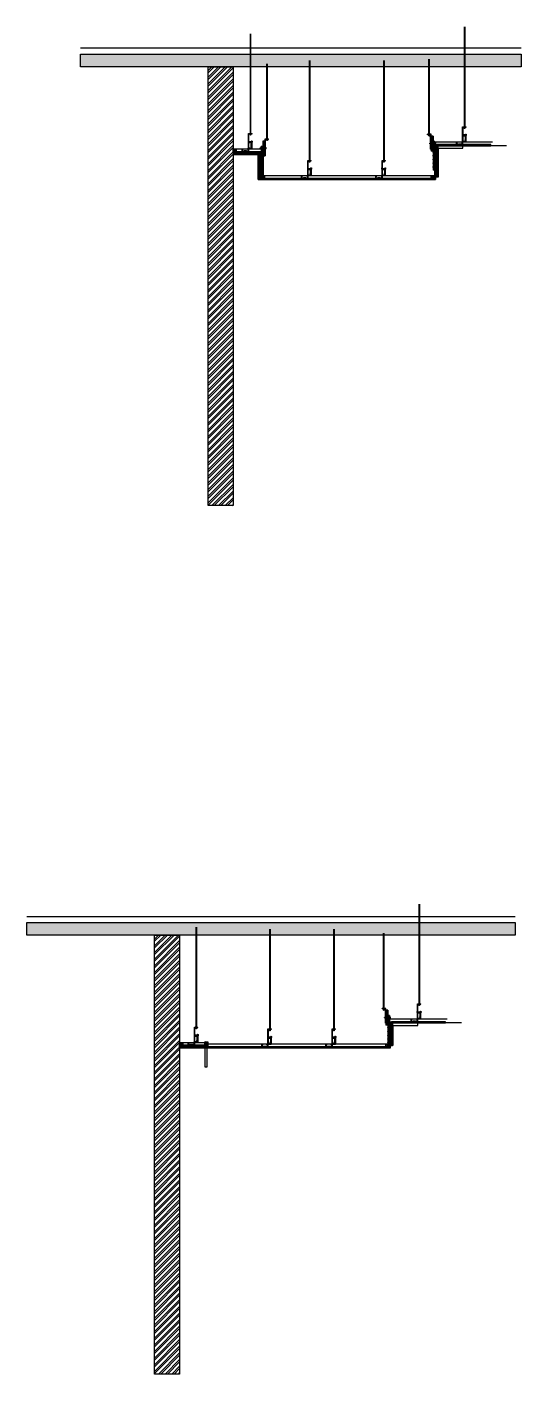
# Model space of a CAD drawing. Extents: x -153478 to 95136, y -45571 to 574449.
# Drawn here: x 28936 to 32878, y -13611 to -2868 of the extents above; entities that cross this region are included whole.
import ezdxf

# ---------------------------------------------------------------- set-up
doc = ezdxf.new("R2010")
doc.units = 0
doc.header["$LTSCALE"] = 10
doc.header["$MEASUREMENT"] = 0
doc.layers.get('0').update_dxf_attribs({"linetype": 'CONTINUOUS'})
for name, color, linetype in [('2', 4, 'CONTINUOUS'), ('A填充', 148, 'CONTINUOUS'), ('A建筑墙体', 160, 'CONTINUOUS'), ('FURN-WIDE', 4, 'CONTINUOUS'), ('TDD—E—立面主轮廓线', 30, 'CONTINUOUS'), ('立、剖、节-标注', 1, 'CONTINUOUS'), ('立、剖、节-粗中线', 3, 'CONTINUOUS')]:
    doc.layers.add(name, color=color, linetype=linetype)

# ---------------------------------------------------------------- blocks, each defined once
blk = doc.blocks.new('A$C6AD4754D')
at = {"color": 148}
for p, q in [((0, 0), (0, 20)), ((0, 20), (8, 20)), ((13, 0), (0, 0)), ((3, 3), (3, 17)), ((3, 17), (8, 17)), ((13, 3), (3, 3)), ((8, 17), (8, 20)), ((13, 3), (16, 4)), ((13, 0), (16, 1)), ((35, 4), (16, 4)), ((34, 1), (16, 1)), ((37, 0), (34, 1)), ((38, 3), (35, 4)), ((37, 0), (50, 0)), ((47, 3), (38, 3)), ((42, 20), (42, 17)), ((50, 20), (42, 20)), ((42, 17), (42, 20)), ((42, 17), (47, 17)), ((47, 17), (42, 17)), ((47, 17), (47, 3)), ((50, 20), (50, 0))]:
    blk.add_line(p, q, dxfattribs=at)
blk = doc.blocks.new('R2')
at = {"color": 148}
for p, q in [((-121279, 551323), (-121279, 550527)), ((-121274, 551323), (-121274, 550527)), ((-121279, 550524), (-121279, 550513)), ((-121274, 550513), (-121279, 550513)), ((-121274, 550524), (-121274, 550513)), ((-121288, 550457), (-121268, 550457)), ((-121288, 550449), (-121285, 550449)), ((-121288, 550407), (-121288, 550415)), ((-121285, 550415), (-121288, 550415)), ((-121268, 550407), (-121288, 550407)), ((-121285, 550454), (-121271, 550454)), ((-121285, 550449), (-121285, 550454)), ((-121285, 550410), (-121285, 550415)), ((-121271, 550410), (-121285, 550410)), ((-121271, 550445), (-121272, 550442)), ((-121272, 550442), (-121272, 550423)), ((-121271, 550420), (-121272, 550423)), ((-121271, 550454), (-121271, 550445)), ((-121271, 550420), (-121271, 550410)), ((-121268, 550444), (-121269, 550441)), ((-121269, 550441), (-121269, 550423)), ((-121268, 550420), (-121269, 550423)), ((-121268, 550420), (-121268, 550407))]:
    blk.add_line(p, q, dxfattribs=at)
at = {"color": 136}
for p, q in [((-121291, 550404), (-121291, 550527)), ((-121291, 550527), (-121263, 550527)), ((-121288, 550524), (-121263, 550524)), ((-121288, 550407), (-121288, 550524)), ((-121272, 550530), (-121281, 550530)), ((-121281, 550527), (-121281, 550530)), ((-121281, 550524), (-121281, 550521)), ((-121272, 550521), (-121281, 550521)), ((-121272, 550527), (-121272, 550530)), ((-121272, 550524), (-121272, 550521)), ((-121263, 550524), (-121263, 550527)), ((-121294, 550467), (-121294, 550458)), ((-121291, 550467), (-121294, 550467)), ((-121291, 550464), (-121294, 550464)), ((-121294, 550464), (-121291, 550464)), ((-121291, 550461), (-121294, 550461)), ((-121294, 550461), (-121291, 550461)), ((-121291, 550458), (-121294, 550458)), ((-121265, 550404), (-121291, 550404)), ((-121288, 550464), (-121268, 550464)), ((-121288, 550461), (-121268, 550461)), ((-121288, 550407), (-121268, 550407)), ((-121268, 550469), (-121265, 550469)), ((-121268, 550469), (-121268, 550407)), ((-121265, 550469), (-121265, 550404)), ((-121265, 550467), (-121262, 550467)), ((-121265, 550464), (-121262, 550464)), ((-121265, 550461), (-121262, 550461)), ((-121265, 550458), (-121262, 550458)), ((-121262, 550467), (-121262, 550458))]:
    blk.add_line(p, q, dxfattribs=at)
at = {"layer": 'TDD—E—立面主轮廓线'}
blk.add_blockref('A$C6AD4754D', (-121341, 550384), dxfattribs=at)
blk = doc.blocks.new('A$C1AE00816')
at = {"layer": '2', "color": 136}
for p, q in [((3, 8), (40, 8)), ((7, 4), (44, 4))]:
    blk.add_line(p, q, dxfattribs=at)
for points in [[(7, 4), (0, 4), (0, 8), (7, 8)], [(7, 12), (3, 12), (3, 0), (7, 0)], [(40, 4), (48, 4), (48, 8), (40, 8)], [(41, 12), (45, 12), (45, 0), (41, 0)]]:
    blk.add_lwpolyline(points, dxfattribs=at)
blk = doc.blocks.new('R3')
at = {"layer": 'TDD—E—立面主轮廓线'}
h = blk.add_hatch(dxfattribs=at)
h.set_pattern_fill('15厘木工板', color=148, angle=90, pattern_type=2)
h.set_pattern_definition([(110.1363, (-122336.5485, 550874.4185), (-45, 120), [31.9531, -447.34326]), (180, (-122336.548, 550904.42), (-4e-15, -30), [11, -4]), (180, (-122336.548, 550874.42), (-4e-15, -30), [11, -4]), (90, (-122336.548, 550874.419), (-15, 9e-16), []), (90, (-122334.548, 550874.419), (-15, 9e-16), []), (90, (-122347.548, 550874.419), (-15, 9e-16), []), (90, (-122349.548, 550874.419), (-15, 9e-16), [])])
h.paths.add_polyline_path([(-122350, 550754), (-122335, 550754), (-122335, 550832), (-122335, 550874), (-122350, 550874)])
h = blk.add_hatch(dxfattribs=at)
h.set_pattern_fill('15厘木工板', color=148, angle=90, pattern_type=2)
h.set_pattern_definition([(110.1363, (-122321.5485, 550832.3831), (-45, 120), [31.9531, -447.34326]), (180, (-122321.548, 550862.383), (-4e-15, -30), [11, -4]), (180, (-122321.548, 550832.383), (-4e-15, -30), [11, -4]), (90, (-122321.548, 550832.383), (-15, 9e-16), []), (90, (-122319.548, 550832.383), (-15, 9e-16), []), (90, (-122332.548, 550832.383), (-15, 9e-16), []), (90, (-122334.548, 550832.383), (-15, 9e-16), [])])
h.paths.add_polyline_path([(-122335, 550602), (-122320, 550602), (-122320, 550832), (-122335, 550832)])
at = {"layer": '2', "color": 136}
for p, q in [((-122350, 550889), (-122379, 550889)), ((-122379, 550885), (-122379, 550889)), ((-122354, 550885), (-122379, 550885)), ((-122354, 550770), (-122354, 550885)), ((-122350, 550874), (-122350, 550889))]:
    blk.add_line(p, q, dxfattribs=at)
at = {"layer": '2', "color": 148}
blk.add_line((-122369, 550876), (-122364, 550876), dxfattribs=at)
for points in [[(-122369, 550876), (-122369, 551488)], [(-122364, 550876), (-122364, 551488)], [(-122360, 550889), (-122360, 550893), (-122372, 550893), (-122372, 550889)], [(-122372, 550885), (-122372, 550881), (-122360, 550881), (-122360, 550885)]]:
    blk.add_lwpolyline(points, dxfattribs=at)
at = {"layer": 'FURN-WIDE', "color": 136}
blk.add_line((-122354, 550770), (-122350, 550770), dxfattribs=at)
at = {"layer": '立、剖、节-标注', "color": 136}
for p, q in [((-122335, 550874), (-122350, 550874)), ((-122335, 550832), (-122335, 550602)), ((-122320, 550832), (-122335, 550832)), ((-122320, 550832), (-122320, 550602)), ((-122320, 550832), (-122320, 550782)), ((-122320, 550602), (-122335, 550602))]:
    blk.add_line(p, q, dxfattribs=at)
at = {"layer": '立、剖、节-粗中线', "color": 136}
for p, q in [((-122350, 550874), (-122350, 550754)), ((-122335, 550874), (-122335, 550754)), ((-122335, 550754), (-122350, 550754))]:
    blk.add_line(p, q, dxfattribs=at)
at = {"layer": 'TDD—E—立面主轮廓线'}
blk.add_blockref('A$C1AE00816', (-122360, 550809), dxfattribs=at)

msp = doc.modelspace()

# ---------------------------------------------------------------- hatches: boundary and pattern name
at = {"linetype": 'ByBlock'}
h = msp.add_hatch(dxfattribs=at)
h.set_pattern_fill('CORK', color=148, scale=20, angle=-180)
h.set_pattern_definition([(180, (556209.9283, 315224.9469), (-9e-16, -2.5), []), (315, (556208.678, 315226.197), (4.99999999, 4.99999999), [3.53553392, -3.53553392]), (315, (556208.053, 315226.197), (4.99999999, 4.99999999), [3.53553392, -3.53553392]), (315, (556207.428, 315226.197), (4.99999999, 4.99999999), [3.53553392, -3.53553392])])
h.paths.add_polyline_path([(30580.6, -3860.3), (30805.1, -3860.3), (30805.1, -3875.3), (30580.6, -3875.3)])
h = msp.add_hatch(dxfattribs=at)
h.set_pattern_fill('CORK', color=148, scale=20, angle=-90)
h.set_pattern_definition([(270, (-286894.1653, 521608.5535), (2.5, -5e-16), []), (45, (-286895.415, 521607.3035), (-4.99999999, 4.99999999), [3.53553392, -3.53553392]), (45, (-286895.415, 521606.6785), (-4.99999999, 4.99999999), [3.53553392, -3.53553392]), (45, (-286895.415, 521606.0535), (-4.99999999, 4.99999999), [3.53553392, -3.53553392])])
h.paths.add_polyline_path([(32191.1, -4055.3), (32191.1, -3806.3), (32206.1, -3806.3), (32206.1, -4055.3)])
h = msp.add_hatch(dxfattribs=at)
h.set_pattern_fill('CROSS', color=148, scale=15, angle=180)
h.set_pattern_definition([(180, (-287021.3372, 522245.552), (-3.75, -3.75), [1.875, -5.625]), (270, (-287022.2747, 522246.4896), (3.75, -3.75), [1.875, -5.625])])
h.paths.add_polyline_path([(32637, -3806.3), (32206.1, -3806.3), (32206.1, -3814.8), (32637, -3814.8)])
h = msp.add_hatch(dxfattribs=at)
h.set_pattern_fill('CROSS', color=148, scale=15, angle=270)
h.set_pattern_definition([(270, (-493845.7706, -323282.7123), (3.75, -3.75), [1.875, -5.625]), (0, (-493846.708, -323283.6498), (3.75, 3.75), [1.875, -5.625])])
h.paths.add_polyline_path([(32206.1, -3814.8), (32206.1, -4055.3), (32214.6, -4055.3), (32214.6, -3814.8)])
h = msp.add_hatch(dxfattribs=at)
h.set_pattern_fill('CROSS', color=148, scale=15, angle=180)
h.set_pattern_definition([(180, (-288680.946, 522176.5523), (-3.75, -3.75), [1.875, -5.625]), (270, (-288681.8836, 522177.49), (3.75, -3.75), [1.875, -5.625])])
h.paths.add_polyline_path([(30790.1, -3875.3), (30580.6, -3875.3), (30580.6, -3883.8), (30790.1, -3883.8)])
h = msp.add_hatch(dxfattribs=at)
h.set_pattern_fill('CROSS', color=148, scale=15, angle=90)
h.set_pattern_definition([(90, (556841.9274, 315386.2276), (-3.75, 3.75), [1.875, -5.625]), (180, (556842.865, 315387.165), (-3.75, -3.75), [1.875, -5.625])])
h.paths.add_polyline_path([(30790.1, -4075.3), (30790.1, -3883.8), (30781.6, -3883.8), (30781.6, -4075.3)])
h = msp.add_hatch(dxfattribs=at)
h.set_pattern_fill('CORK', color=148, scale=20, angle=-270)
h.set_pattern_definition([(90, (349890.322, -529504.6467), (-2.5, 1e-15), []), (225, (349891.572, -529503.397), (4.99999999, -4.99999999), [3.53553392, -3.53553392]), (225, (349891.572, -529502.772), (4.99999999, -4.99999999), [3.53553392, -3.53553392]), (225, (349891.572, -529502.147), (4.99999999, -4.99999999), [3.53553392, -3.53553392])])
h.paths.add_polyline_path([(30805.1, -3875.3), (30805.1, -4075.3), (30790.1, -4075.3), (30790.1, -3875.3)])
h = msp.add_hatch(dxfattribs=at)
h.set_pattern_fill('CROSS', color=148, scale=15, angle=180)
h.set_pattern_definition([(180, (-288103.392, 521976.5524), (-3.75, -3.75), [1.875, -5.625]), (270, (-288104.3294, 521977.49), (3.75, -3.75), [1.875, -5.625])])
h.paths.add_polyline_path([(32194.6, -4075.3), (30781.6, -4075.3), (30781.6, -4083.8), (32194.6, -4083.8)])
h = msp.add_hatch(dxfattribs=at)
h.set_pattern_fill('CROSS', color=148, scale=15, angle=270)
h.set_pattern_definition([(270, (-493865.7708, -323329.7663), (3.75, -3.75), [1.875, -5.625]), (360, (-493866.7083, -323330.7038), (3.75, 3.75), [1.875, -5.625])])
h.paths.add_polyline_path([(32186.1, -4055.3), (32186.1, -4075.3), (32194.6, -4075.3), (32194.6, -4055.3)])
h = msp.add_hatch(dxfattribs=at)
h.set_pattern_fill('CROSS', color=148, scale=15, angle=180)
h.set_pattern_definition([(180, (-287066.946, 521996.5525), (-3.75, -3.75), [1.875, -5.625]), (270, (-287067.8834, 521997.49), (3.75, -3.75), [1.875, -5.625])])
h.paths.add_polyline_path([(32214.6, -4055.3), (32194.6, -4055.3), (32194.6, -4063.8), (32214.6, -4063.8)])
h = msp.add_hatch(dxfattribs=at)
h.set_pattern_fill('CORK', color=148, scale=20, angle=-90)
h.set_pattern_definition([(270, (-287255.3551, 514682.7166), (2.5, -5e-16), []), (45, (-287256.605, 514681.4666), (-4.99999999, 4.99999999), [3.53553392, -3.53553392]), (45, (-287256.605, 514680.8416), (-4.99999999, 4.99999999), [3.53553392, -3.53553392]), (45, (-287256.605, 514680.2166), (-4.99999999, 4.99999999), [3.53553392, -3.53553392])])
h.paths.add_polyline_path([(31829.9, -10981.1), (31829.9, -10801.1), (31844.9, -10801.1), (31844.9, -10981.1)])
h = msp.add_hatch(dxfattribs=at)
h.set_pattern_fill('CROSS', color=148, scale=15, angle=180)
h.set_pattern_definition([(180, (-287382.527, 515250.7152), (-3.75, -3.75), [1.875, -5.625]), (270, (-287383.4645, 515251.6527), (3.75, -3.75), [1.875, -5.625])])
h.paths.add_polyline_path([(32275.8, -10801.1), (31844.9, -10801.1), (31844.9, -10809.6), (32275.8, -10809.6)])
h = msp.add_hatch(dxfattribs=at)
h.set_pattern_fill('CROSS', color=148, scale=15, angle=270)
h.set_pattern_definition([(270, (-494206.9604, -330208.5492), (3.75, -3.75), [1.875, -5.625]), (0, (-494207.898, -330209.4867), (3.75, 3.75), [1.875, -5.625])])
h.paths.add_polyline_path([(31844.9, -10809.6), (31844.9, -10981.1), (31853.4, -10981.1), (31853.4, -10809.6)])
h = msp.add_hatch(dxfattribs=at)
h.set_pattern_fill('CORK', color=148, scale=20, angle=-180)
h.set_pattern_definition([(180, (555783.7384, 308099.11), (-9e-16, -2.5), []), (315, (555782.4884, 308100.36), (4.99999999, 4.99999999), [3.53553392, -3.53553392]), (315, (555781.8634, 308100.36), (4.99999999, 4.99999999), [3.53553392, -3.53553392]), (315, (555781.2384, 308100.36), (4.99999999, 4.99999999), [3.53553392, -3.53553392])])
h.paths.add_polyline_path([(30154.4, -10986.1), (30354.4, -10986.1), (30354.4, -11001.1), (30154.4, -11001.1)])
h = msp.add_hatch(dxfattribs=at)
h.set_pattern_fill('CROSS', color=148, scale=15, angle=180)
h.set_pattern_definition([(180, (-288529.5817, 515050.7155), (-3.75, -3.75), [1.875, -5.625]), (270, (-288530.5192, 515051.653), (3.75, -3.75), [1.875, -5.625])])
h.paths.add_polyline_path([(31833.4, -11001.1), (30154.4, -11001.1), (30154.4, -11009.6), (31833.4, -11009.6)])
h = msp.add_hatch(dxfattribs=at)
h.set_pattern_fill('CROSS', color=148, scale=15, angle=270)
h.set_pattern_definition([(270, (-494226.9606, -330255.6032), (3.75, -3.75), [1.875, -5.625]), (360, (-494227.898, -330256.5407), (3.75, 3.75), [1.875, -5.625])])
h.paths.add_polyline_path([(31824.9, -10981.1), (31824.9, -11001.1), (31833.4, -11001.1), (31833.4, -10981.1)])
h = msp.add_hatch(dxfattribs=at)
h.set_pattern_fill('CROSS', color=148, scale=15, angle=180)
h.set_pattern_definition([(180, (-287428.1357, 515070.7156), (-3.75, -3.75), [1.875, -5.625]), (270, (-287429.0732, 515071.653), (3.75, -3.75), [1.875, -5.625])])
h.paths.add_polyline_path([(31853.4, -10981.1), (31833.4, -10981.1), (31833.4, -10989.6), (31853.4, -10989.6)])
at = {"layer": 'A填充'}
h = msp.add_hatch(dxfattribs=at)
h.set_pattern_fill('ANSI32', color=148, scale=100)
h.set_pattern_definition([(45, (170734.696, -576155.892), (-26.5165043, 26.5165043), []), (45, (170752.373, -576155.892), (-26.5165043, 26.5165043), [])])
h.paths.add_polyline_path([(30380.6, -3184.8), (30580.6, -3184.8), (30580.6, -6684.8), (30380.6, -6684.8)])
h = msp.add_hatch(dxfattribs=at)
h.set_pattern_fill('ANSI32', color=148, scale=100)
h.set_pattern_definition([(45, (170308.506, -583081.73), (-26.5165043, 26.5165043), []), (45, (170326.184, -583081.73), (-26.5165043, 26.5165043), [])])
h.paths.add_polyline_path([(29954.4, -10110.6), (30154.4, -10110.6), (30154.4, -13610.6), (29954.4, -13610.6)])
at = {"layer": 'A建筑墙体'}
h = msp.add_hatch(color=8, dxfattribs=at)
h.dxf.hatch_style = 1
h.paths.add_polyline_path([(29362.3, -3084.8), (32878.1, -3084.8), (32878.1, -3184.8), (29362.3, -3184.8)])
h = msp.add_hatch(color=8, dxfattribs=at)
h.dxf.hatch_style = 1
h.paths.add_polyline_path([(28936.1, -10010.6), (32831.9, -10010.6), (32831.9, -10110.6), (28936.1, -10110.6)])

# ---------------------------------------------------------------- linework, layer by layer
at = {"color": 136}
for p, q in [((30580.6, -3840.2), (30805.1, -3840.2)), ((32650.5, -3786.3), (32191.1, -3786.3)), ((32192.1, -4055.2), (30805.1, -4055.2)), ((32289.3, -10781.1), (31829.9, -10781.1)), ((30180.3, -10966), (30354.4, -10966)), ((31829.9, -10981), (30354.4, -10981))]:
    msp.add_line(p, q, dxfattribs=at)
at = {"color": 148, "linetype": 'ByBlock'}
for p, q in [((30606.5, -3860.3), (30580.6, -3840.2)), ((30580.6, -3860.3), (30606.5, -3840.2)), ((30831, -4075.3), (30805.1, -4055.2)), ((30805.1, -4075.3), (30831, -4055.2)), ((32186.1, -4075.3), (32160.2, -4055.2)), ((32160.2, -4075.3), (32186.1, -4055.2)), ((30180.3, -10986.1), (30154.4, -10966)), ((30154.4, -10986.1), (30180.3, -10966)), ((30380.3, -10981), (30354.4, -10961)), ((30354.4, -10981), (30380.3, -10961)), ((30380.3, -11001.1), (30354.4, -10981)), ((30354.4, -11001.1), (30380.3, -10981)), ((31824.9, -11001.1), (31799, -10981)), ((31799, -11001.1), (31824.9, -10981))]:
    msp.add_line(p, q, dxfattribs=at)
at = {"color": 160}
for points in [[(32215.6, -3834.8), (32215.6, -4064.8), (32195.6, -4064.8), (32195.6, -4084.8), (30780.6, -4084.8), (30780.6, -3884.8), (30580.6, -3884.8)], [(32762.8, -3815.8), (32414.6, -3815.8)], [(31854.4, -10829.6), (31854.4, -10990.6), (31834.4, -10990.6), (31834.4, -11010.6), (30154.4, -11010.6)], [(32401.6, -10810.6), (32053.4, -10810.6)]]:
    msp.add_lwpolyline(points, dxfattribs=at)
at = {"color": 136}
for points in [[(30580.6, -3840.2), (30606.5, -3840.2), (30606.5, -3860.3), (30580.6, -3860.3)], [(30805.1, -4055.2), (30831, -4055.2), (30831, -4075.3), (30805.1, -4075.3)], [(32160.2, -4055.2), (32186.1, -4055.2), (32186.1, -4075.3), (32160.2, -4075.3)], [(30154.4, -10966), (30180.3, -10966), (30180.3, -10986.1), (30154.4, -10986.1)], [(30354.4, -10961), (30380.3, -10961), (30380.3, -10981), (30354.4, -10981)], [(30354.4, -10981), (30380.3, -10981), (30380.3, -11001.1), (30354.4, -11001.1)], [(31799, -10981), (31824.9, -10981), (31824.9, -11001.1), (31799, -11001.1)]]:
    msp.add_lwpolyline(points, close=True, dxfattribs=at)
at = {"color": 6, "linetype": 'ByBlock'}
for points in [[(32214.6, -3834.8), (32414.6, -3834.8), (32414.6, -3814.8), (32214.6, -3814.8)], [(31853.4, -10829.6), (32053.4, -10829.6), (32053.4, -10809.6), (31853.4, -10809.6)], [(30354.4, -11009.6), (30354.4, -11159.6), (30374.4, -11159.6), (30374.4, -11009.6)]]:
    msp.add_lwpolyline(points, close=True, dxfattribs=at)
at = {"layer": 'A建筑墙体', "color": 160}
for p, q in [((29362.3, -3034.8), (32878.1, -3034.8)), ((28936.1, -9960.6), (32831.9, -9960.6))]:
    msp.add_line(p, q, dxfattribs=at)
for points in [[(29362.3, -3084.8), (32878.1, -3084.8), (32878.1, -3184.8), (29362.3, -3184.8)], [(30380.6, -3184.8), (30580.6, -3184.8), (30580.6, -6684.8), (30380.6, -6684.8)], [(28936.1, -10010.6), (32831.9, -10010.6), (32831.9, -10110.6), (28936.1, -10110.6)], [(29954.4, -10110.6), (30154.4, -10110.6), (30154.4, -13610.6), (29954.4, -13610.6)]]:
    msp.add_lwpolyline(points, close=True, dxfattribs=at)
at = {"layer": 'A建筑墙体', "color": 30}
for points in [[(30580.6, -3860.3), (30805.1, -3860.3), (30805.1, -3875.3), (30580.6, -3875.3)], [(32191.1, -4055.3), (32191.1, -3806.3), (32206.1, -3806.3), (32206.1, -4055.3)], [(32637, -3806.3), (32206.1, -3806.3), (32206.1, -3814.8), (32637, -3814.8)], [(32206.1, -3814.8), (32206.1, -4055.3), (32214.6, -4055.3), (32214.6, -3814.8)], [(30790.1, -3875.3), (30580.6, -3875.3), (30580.6, -3883.8), (30790.1, -3883.8)], [(30790.1, -4075.3), (30790.1, -3883.8), (30781.6, -3883.8), (30781.6, -4075.3)], [(30805.1, -3875.3), (30805.1, -4075.3), (30790.1, -4075.3), (30790.1, -3875.3)], [(32194.6, -4075.3), (30781.6, -4075.3), (30781.6, -4083.8), (32194.6, -4083.8)], [(32186.1, -4055.3), (32186.1, -4075.3), (32194.6, -4075.3), (32194.6, -4055.3)], [(32214.6, -4055.3), (32194.6, -4055.3), (32194.6, -4063.8), (32214.6, -4063.8)], [(31829.9, -10981.1), (31829.9, -10801.1), (31844.9, -10801.1), (31844.9, -10981.1)], [(32275.8, -10801.1), (31844.9, -10801.1), (31844.9, -10809.6), (32275.8, -10809.6)], [(31844.9, -10809.6), (31844.9, -10981.1), (31853.4, -10981.1), (31853.4, -10809.6)], [(30154.4, -10986.1), (30354.4, -10986.1), (30354.4, -11001.1), (30154.4, -11001.1)], [(31833.4, -11001.1), (30154.4, -11001.1), (30154.4, -11009.6), (31833.4, -11009.6)], [(31824.9, -10981.1), (31824.9, -11001.1), (31833.4, -11001.1), (31833.4, -10981.1)], [(31853.4, -10981.1), (31833.4, -10981.1), (31833.4, -10989.6), (31853.4, -10989.6)]]:
    msp.add_lwpolyline(points, close=True, dxfattribs=at)
for points in [[(32762.8, -3814.8), (32214.6, -3814.8), (32214.6, -4063.8), (32194.6, -4063.8), (32194.6, -4083.8), (30781.6, -4083.8)], [(32401.6, -10809.6), (31853.4, -10809.6), (31853.4, -10989.6), (31833.4, -10989.6), (31833.4, -11009.6), (30154.4, -11009.6)]]:
    msp.add_lwpolyline(points, dxfattribs=at)

# ---------------------------------------------------------------- block references
at = {"layer": 'TDD—E—立面主轮廓线'}
for name, p in [('R2', (153702.9, -554190.4)), ('R2', (151994.9, -554244.3)), ('R2', (152467.3, -554459.4)), ('R2', (153059.7, -554459.4)), ('R3', (154510.6, -554612)), ('R2', (153341.8, -561185.2)), ('R2', (151563.7, -561370.1)), ('R2', (152150, -561385.2)), ('R2', (152661.5, -561385.2)), ('R3', (154149.4, -561583.4))]:
    msp.add_blockref(name, p, dxfattribs=at)
at = {"layer": 'TDD—E—立面主轮廓线', "xscale": -1}
msp.add_blockref('R3', (-91514.5, -554649.6), dxfattribs=at)

doc.saveas('drawing.dxf')
